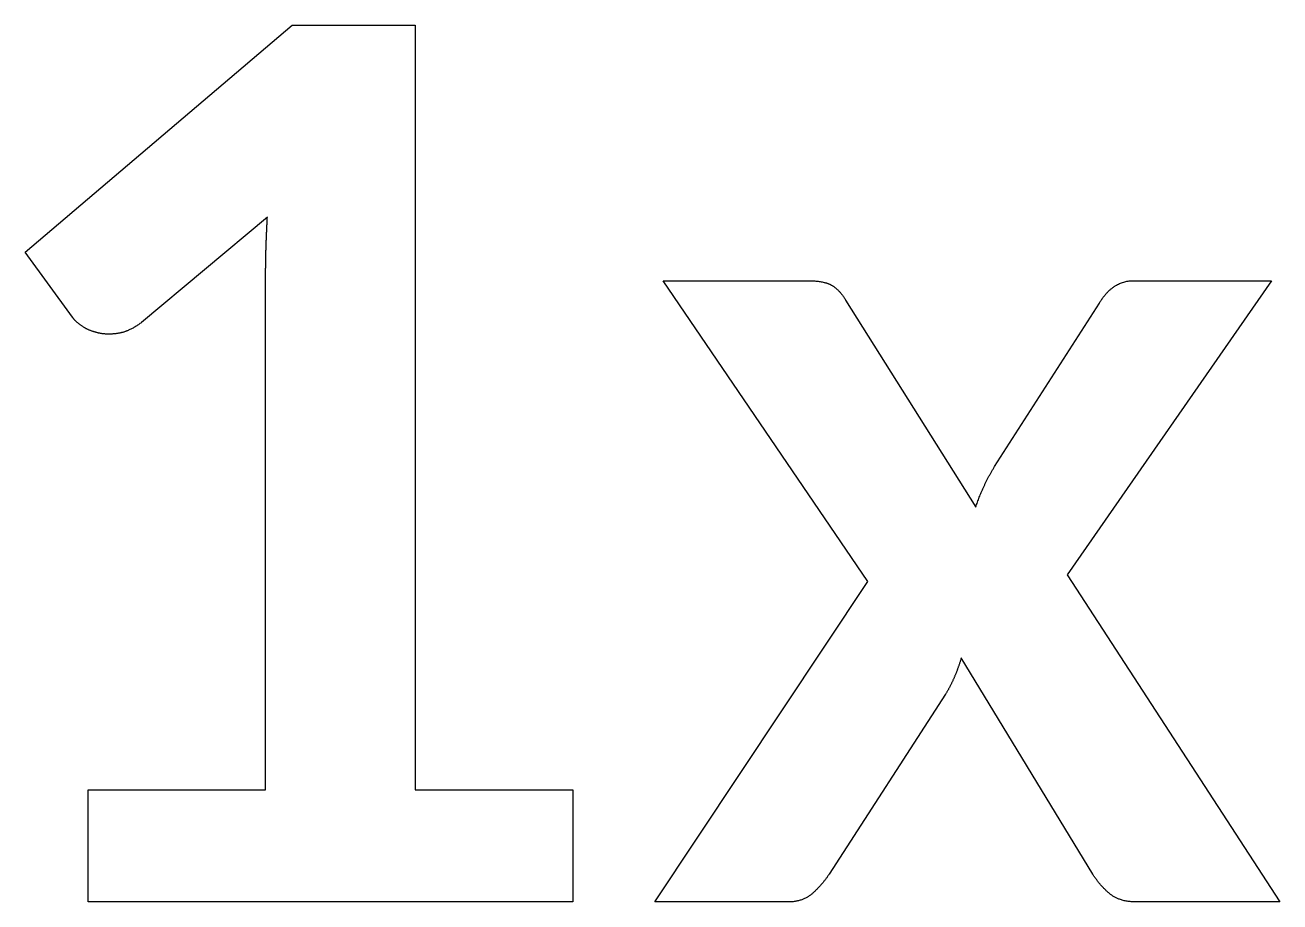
# Model space of a CAD drawing. Header units: millimetres. Extents: x -53 to 104, y -220 to 130.
# Drawn here: x 38.707 to 41.554, y 30.661 to 32.651 of the extents above; entities that cross this region are included whole.
import ezdxf

# ---------------------------------------------------------------- set-up
doc = ezdxf.new("R2010")
doc.units = ezdxf.units.MM
doc.header["$MEASUREMENT"] = 0
doc.layers.add('Standard', color=18, linetype='Continuous', true_color=0x000000)

msp = doc.modelspace()

# ---------------------------------------------------------------- linework, layer by layer
at = {"layer": 'Standard'}
for p, q in [((38.70717, 32.13555), (39.31322, 32.65087)), ((39.31322, 32.65087), (39.59205, 32.65087)), ((39.59205, 32.65087), (39.59205, 30.91519)), ((39.25677, 32.21519), (38.97108, 31.97607)), ((38.81443, 31.98837), (38.70717, 32.13555)), ((39.25273, 30.91519), (39.25273, 32.07365)), ((40.61906, 31.38797), (40.15455, 32.07083)), ((40.15455, 32.07083), (40.48177, 32.07083)), ((41.53439, 32.07083), (41.07128, 31.40309)), ((41.22229, 32.07083), (41.53439, 32.07083)), ((40.56826, 32.02688), (40.86362, 31.55692)), ((40.90636, 31.64906), (41.14406, 32.02003)), ((41.07128, 31.40309), (41.55354, 30.66095)), ((40.1354, 30.66095), (40.61906, 31.38797)), ((41.12894, 30.72426), (40.83076, 31.21478)), ((40.79507, 31.13232), (40.53116, 30.72426)), ((38.85011, 30.66095), (38.85011, 30.91519)), ((38.85011, 30.91519), (39.25273, 30.91519)), ((39.59205, 30.91519), (39.94951, 30.91519)), ((39.94951, 30.91519), (39.94951, 30.66095)), ((39.94951, 30.66095), (38.85011, 30.66095)), ((40.43902, 30.66095), (40.1354, 30.66095)), ((41.55354, 30.66095), (41.22652, 30.66095))]:
    msp.add_line(p, q, dxfattribs=at)
for points in [[(39.25273, 32.07365), (39.25273, 32.1424), (39.25677, 32.21519)], [(40.48177, 32.07083), (40.51886, 32.07083), (40.53671, 32.06055)], [(40.53671, 32.06055), (40.55455, 32.05027), (40.56826, 32.02688)], [(41.14406, 32.02003), (41.17431, 32.07083), (41.22229, 32.07083)], [(38.83902, 31.96579), (38.82249, 31.97607), (38.81443, 31.98837)], [(38.87683, 31.95138), (38.85556, 31.95551), (38.83902, 31.96579)], [(38.97108, 31.97607), (38.94628, 31.95672), (38.92219, 31.95198)], [(38.92219, 31.95198), (38.8981, 31.94724), (38.87683, 31.95138)], [(40.86362, 31.55692), (40.87874, 31.6037), (40.90636, 31.64906)], [(40.83076, 31.21478), (40.8239, 31.1914), (40.81493, 31.17073)], [(40.81493, 31.17073), (40.80596, 31.15007), (40.79507, 31.13232)], [(40.53116, 30.72426), (40.51604, 30.70087), (40.49406, 30.68091)], [(41.16675, 30.68021), (41.14406, 30.69946), (41.12894, 30.72426)], [(40.49406, 30.68091), (40.47209, 30.66095), (40.43902, 30.66095)], [(41.22652, 30.66095), (41.18943, 30.66095), (41.16675, 30.68021)]]:
    msp.add_open_spline(points, degree=2, dxfattribs=at)

doc.saveas('drawing.dxf')
